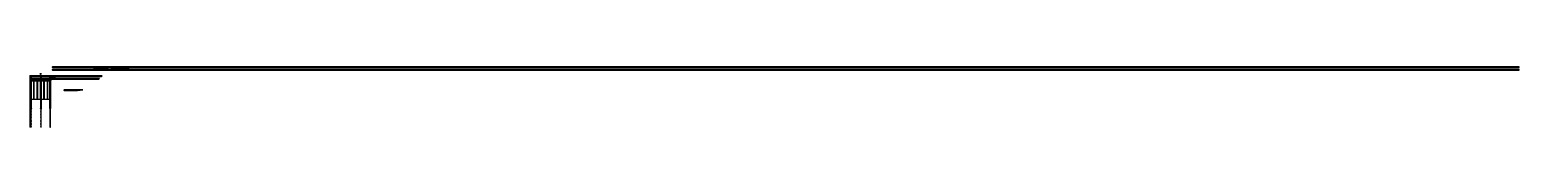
# Model space of a CAD drawing. Header units: millimetres. Extents: x 813027 to 1148939, y -931049 to -10.
# Drawn here: x 1011946 to 1148939, y -860404 to -854865 of the extents above; entities that cross this region are included whole.
import ezdxf

# ---------------------------------------------------------------- set-up
doc = ezdxf.new("R2010")
doc.units = ezdxf.units.MM
for name, pattern in [('ACAD_ISO02W100', [15, 12, -3]), ('Hidden', [7.1438, 4.7625, -2.3813]), ('TA_HL_000.90000', [5.85, 3.195, -2.655])]:
    doc.linetypes.add(name, pattern=pattern)
for name, color, linetype in [('# L I N E', 7, 'Continuous'), ('000 - H A T C H', 8, 'Continuous'), ('000 - WIPEOUT', 250, 'Continuous'), ('001 - ASCESSORIES', 1, 'Continuous'), ('250', 250, 'Continuous'), ('A04_TUBE SERIES', 2, 'Continuous'), ('A11_ALU.SOLID SHEET', 7, 'Continuous'), ('ceiling', 6, 'Continuous')]:
    doc.layers.add(name, color=color, linetype=linetype)
doc.layers.add('008 - LIGHTING', color=7, linetype='Continuous', lineweight=9)
doc.layers.get('008 - LIGHTING').off()
pattern_1 = [(135, (45431.8018, -77824.1695), (-1.325825215, -1.325825215), []), (135, (45431.8018, -77823.2856), (-1.325825215, -1.325825215), [])]
pattern_2 = [(110, (-0.5, 0), (-0.939693, -0.34202), []), (110, (-0.2012, 0.6409), (-0.939693, -0.34202), [1.25, -0.25, 0, -0.25])]

# ---------------------------------------------------------------- blocks, each defined once
blk = doc.blocks.new('*U461')
blk.add_wipeout([(-25, 0), (25, 0), (25, 6300), (-25, 6350)]).dxf.layer = '000 - WIPEOUT'
blk.add_point((0, 0))
at = {"layer": 'A04_TUBE SERIES', "color": 0}
blk.add_lwpolyline([(-25, 0), (25, 0), (25, 6300), (-25, 6350)], close=True, dxfattribs=at)
blk.add_attdef('EXTR.OVL-LENGTH_', (-25, -59), '', height=5)
blk = doc.blocks.new('*U460')
blk.add_wipeout([(-25, 25), (25, -25), (25, 4675), (-25, 4625)]).dxf.layer = '000 - WIPEOUT'
blk.add_point((0, 0))
at = {"layer": 'A04_TUBE SERIES', "color": 0}
blk.add_lwpolyline([(-25, 25), (25, -25), (25, 4675), (-25, 4625)], close=True, dxfattribs=at)
blk.add_attdef('EXTR.OVL-LENGTH_', (-25, -59), '', height=5)
blk = doc.blocks.new('*U462')
blk.add_wipeout([(-25, -25), (25, 25), (25, 6575), (-25, 6625)]).dxf.layer = '000 - WIPEOUT'
blk.add_point((0, 0))
at = {"layer": 'A04_TUBE SERIES', "color": 0}
blk.add_lwpolyline([(-25, -25), (25, 25), (25, 6575), (-25, 6625)], close=True, dxfattribs=at)
blk.add_attdef('EXTR.OVL-LENGTH_', (-25, -59), '', height=5)
blk = doc.blocks.new('*U400')
at = {"color": 3}
blk.add_wipeout([(-875, -625), (875, -625), (875, -925), (-875, -925)], dxfattribs=at).dxf.layer = '000 - WIPEOUT'
at = {"color": 6}
blk.add_point((-37, 0), dxfattribs=at)
at = {"layer": 'A11_ALU.SOLID SHEET', "color": 0, "linetype": 'ByBlock'}
blk.add_lwpolyline([(-875, -925), (875, -925), (875, -625), (-875, -625)], close=True, dxfattribs=at)
at = {"color": 3}
blk.add_wipeout([(-875, -315), (875, -315), (875, -615), (-875, -615)], dxfattribs=at).dxf.layer = '000 - WIPEOUT'
at = {"layer": 'A11_ALU.SOLID SHEET', "color": 0, "linetype": 'ByBlock'}
blk.add_lwpolyline([(-875, -615), (875, -615), (875, -315), (-875, -315)], close=True, dxfattribs=at)
at = {"color": 3}
blk.add_wipeout([(-875, -5), (875, -5), (875, -305), (-875, -305)], dxfattribs=at).dxf.layer = '000 - WIPEOUT'
at = {"layer": 'A11_ALU.SOLID SHEET', "color": 0, "linetype": 'ByBlock'}
blk.add_lwpolyline([(-875, -305), (875, -305), (875, -5), (-875, -5)], close=True, dxfattribs=at)
at = {"color": 3}
blk.add_wipeout([(-875, 305), (875, 305), (875, 5), (-875, 5)], dxfattribs=at).dxf.layer = '000 - WIPEOUT'
at = {"layer": 'A11_ALU.SOLID SHEET', "color": 0, "linetype": 'ByBlock'}
blk.add_lwpolyline([(-875, 5), (875, 5), (875, 305), (-875, 305)], close=True, dxfattribs=at)
at = {"color": 3}
blk.add_wipeout([(-875, 615), (875, 615), (875, 315), (-875, 315)], dxfattribs=at).dxf.layer = '000 - WIPEOUT'
at = {"layer": 'A11_ALU.SOLID SHEET', "color": 0, "linetype": 'ByBlock'}
blk.add_lwpolyline([(-875, 315), (875, 315), (875, 615), (-875, 615)], close=True, dxfattribs=at)
at = {"color": 3}
blk.add_wipeout([(-875, 925), (875, 925), (875, 625), (-875, 625)], dxfattribs=at).dxf.layer = '000 - WIPEOUT'
at = {"layer": 'A11_ALU.SOLID SHEET', "color": 0, "linetype": 'ByBlock'}
blk.add_lwpolyline([(-875, 625), (875, 625), (875, 925), (-875, 925)], close=True, dxfattribs=at)
blk = doc.blocks.new('000 - ASSCESSORIES_FAMELINE_GALV.BRACKET_FITTING_Z-PROFILE_HR-09B_TOP_VIEW')
blk.add_wipeout([(-925, -20), (925, -20), (925, -39), (-925, -39)]).dxf.layer = '# L I N E'
at = {"layer": '# L I N E'}
blk.add_lwpolyline([(925, -39), (-925, -39), (-925, -20), (925, -20)], close=True, dxfattribs=at)
blk.add_wipeout([(-925, -20), (925, -20), (925, 0), (-925, 0)]).dxf.layer = '# L I N E'
blk.add_lwpolyline([(-925, -20), (925, -20), (925, 0), (-925, 0)], close=True, dxfattribs=at)
at = {"layer": '# L I N E', "color": 0}
for points in [[(-925, -39), (-910, -39), (-910, -38), (-925, -38)], [(925, -39), (910, -39), (910, -38), (925, -38)]]:
    blk.add_lwpolyline(points, close=True, dxfattribs=at)
at = {"linetype": 'Continuous'}
for p, q in [((-925, 0), (925, 0)), ((-640, -39), (-640, -38))]:
    blk.add_line(p, q, dxfattribs=at)
at = {"color": 0}
blk.add_line((-910, -39), (-910, -38), dxfattribs=at)
for points in [[(-640, -38), (-600, -38), (-600, -39), (-640, -39)], [(-330, -38), (-289, -38), (-289, -39), (-330, -39)], [(-20, -38), (21, -38), (21, -39), (-20, -39)], [(290, -38), (330, -38), (330, -39), (290, -39)], [(600, -38), (640, -38), (640, -39), (600, -39)]]:
    blk.add_lwpolyline(points, close=True, dxfattribs=at)
at = {"layer": '001 - ASCESSORIES'}
for centre, start, end in [((-925, -10), 270, 90), ((-925, -10), 270, 90), ((925, -10), 90, 270), ((925, -10), 90, 270)]:
    blk.add_arc(centre, 2.6, start, end, dxfattribs=at)
at = {"layer": '250', "color": 0, "linetype": 'Hidden'}
blk.add_line((-925, -19), (925, -19), dxfattribs=at)
at = {"layer": '250', "color": 1, "linetype": 'Continuous'}
for points in [[(-910, -38), (-640, -38), (-640, -39), (-910, -39)], [(-600, -38), (-20, -38), (-20, -39), (-600, -39)], [(21, -38), (290, -38), (290, -39), (21, -39)], [(330, -38), (600, -38), (600, -39), (330, -39)], [(640, -38), (910, -38), (910, -39), (640, -39)]]:
    blk.add_lwpolyline(points, close=True, dxfattribs=at)
at = {"layer": '250', "linetype": 'Continuous'}
blk.add_lwpolyline([(925, -39), (925, -38)], dxfattribs=at)
at = {"layer": 'ceiling', "color": 1}
for centre in [(-875, -10), (-825, -10), (-775, -10), (-725, -10), (-675, -10), (-625, -10), (-575, -10), (-525, -10), (-475, -10), (-425, -10), (-375, -10), (-325, -10), (-275, -10), (-225, -10), (-175, -10), (-125, -10), (-75, -10), (-25, -10), (25, -10), (75, -10), (125, -10), (175, -10), (225, -10), (275, -10), (325, -10), (375, -10), (425, -10), (475, -10), (525, -10), (575, -10), (625, -10), (675, -10), (725, -10), (775, -10), (825, -10), (875, -10)]:
    blk.add_circle(centre, 2.6, dxfattribs=at)
blk = doc.blocks.new('000 - ASSCESSORIES_FAMELINE_GALV.BRACKET_FITTING_U-PROFILE_CC-01_TOP_VIEW')
at = {"color": 6}
blk.add_wipeout([(1500, -17), (-1500, -17), (-1500, 17), (1500, 17)], dxfattribs=at).dxf.layer = '000 - WIPEOUT'
at = {"layer": '001 - ASCESSORIES', "color": 0, "linetype": 'ByBlock'}
for p, q in [((1500, 16), (-1500, 16)), ((1500, -16), (-1500, -16))]:
    blk.add_line(p, q, dxfattribs=at)
at = {"layer": '001 - ASCESSORIES', "color": 1}
blk.add_lwpolyline([(1500, 17), (1500, -17), (-1500, -17), (-1500, 17)], close=True, dxfattribs=at)
at = {"layer": '001 - ASCESSORIES', "color": 0, "linetype": 'ByBlock'}
for points in [[(-1500, 17), (-1500, 9), (1500, 9), (1500, 17)], [(-1500, -9), (-1500, -17), (1500, -17), (1500, -9)]]:
    blk.add_lwpolyline(points, close=True, dxfattribs=at)
at = {"layer": '001 - ASCESSORIES', "color": 1, "linetype": 'Continuous'}
for centre in [(-1500, 0), (-1475, 0), (-1450, 0), (-1425, 0), (-1400, 0), (-1375, 0), (-1350, 0), (-1325, 0), (-1300, 0), (-1275, 0), (-1250, 0), (-1225, 0), (-1200, 0), (-1175, 0), (-1150, 0), (-1125, 0), (-1100, 0), (-1075, 0), (-1050, 0), (-1025, 0), (-1000, 0), (-975, 0), (-950, 0), (-925, 0), (-900, 0), (-875, 0), (-850, 0), (-825, 0), (-800, 0), (-775, 0), (-750, 0), (-725, 0), (-700, 0), (-675, 0), (-650, 0), (-625, 0), (-600, 0), (-575, 0), (-550, 0), (-525, 0), (-500, 0), (-475, 0), (-450, 0), (-425, 0), (-400, 0), (-375, 0), (-350, 0), (-325, 0), (-300, 0), (-275, 0), (-250, 0), (-225, 0), (-200, 0), (-175, 0), (-150, 0), (-125, 0), (-100, 0), (-75, 0), (-50, 0), (-25, 0), (0, 0), (25, 0), (50, 0), (75, 0), (100, 0), (125, 0), (150, 0), (175, 0), (200, 0), (225, 0), (250, 0), (275, 0), (300, 0), (325, 0), (350, 0), (375, 0), (400, 0), (425, 0), (450, 0), (475, 0), (500, 0), (525, 0), (550, 0), (575, 0), (600, 0), (625, 0), (650, 0), (675, 0), (700, 0), (725, 0), (750, 0), (775, 0), (800, 0), (825, 0), (850, 0), (875, 0), (900, 0), (925, 0), (950, 0), (975, 0), (1000, 0), (1025, 0), (1050, 0), (1075, 0), (1100, 0), (1125, 0), (1150, 0), (1175, 0), (1200, 0), (1225, 0), (1250, 0), (1275, 0), (1300, 0), (1325, 0), (1350, 0), (1375, 0), (1400, 0), (1425, 0), (1450, 0), (1475, 0), (1500, 0)]:
    blk.add_circle(centre, 2.6, dxfattribs=at)
blk = doc.blocks.new('000 - ASSCESSORIES_FAMELINE_GALV._SPICE-FOR_CC-01_TOP_VIEW')
blk.add_wipeout([(-40, 15.5), (40, 15.5), (40, -15.5), (-40, -15.5)]).dxf.layer = '000 - WIPEOUT'
at = {"layer": '000 - H A T C H'}
h = blk.add_hatch(dxfattribs=at)
h.set_pattern_fill('ANSI32', color=8, scale=5, angle=90)
h.set_pattern_definition(pattern_1)
h.paths.add_polyline_path([(-27.5, 14), (-27.5, 15.5), (-40, 15.5), (-40, 14)])
h.paths.add_polyline_path([(-2.5, 14), (-2.5, 15.5), (-22.5, 15.5), (-22.5, 14)])
h.paths.add_polyline_path([(27.5, 15.5), (27.5, 14), (40, 14), (40, 15.5)])
h.paths.add_polyline_path([(22.5, 14), (22.5, 15.5), (2.5, 15.5), (2.5, 14)])
h = blk.add_hatch(dxfattribs=at)
h.set_pattern_fill('ANSI32', color=8, scale=5, angle=90)
h.set_pattern_definition(pattern_1)
h.paths.add_polyline_path([(-27.5, -15.5), (-27.5, -14), (-40, -14), (-40, -15.5)])
h.paths.add_polyline_path([(-2.5, -15.5), (-2.5, -14), (-22.5, -14), (-22.5, -15.5)])
h.paths.add_polyline_path([(27.5, -14), (27.5, -15.5), (40, -15.5), (40, -14)])
h.paths.add_polyline_path([(22.5, -15.5), (22.5, -14), (2.5, -14), (2.5, -15.5)])
at = {"layer": '001 - ASCESSORIES', "color": 0, "linetype": 'ByBlock'}
for points in [[(-40, 15.5), (40, 15.5), (40, -15.5), (-40, -15.5)], [(-27.5, 14), (-27.5, 15.5), (-40, 15.5), (-40, 14)], [(-27.5, 15.5), (-22.5, 15.5), (-22.5, 14), (-27.5, 14)], [(-2.5, 14), (-2.5, 15.5), (-22.5, 15.5), (-22.5, 14)], [(-2.5, 15.5), (2.5, 15.5), (2.5, 14), (-2.5, 14)], [(22.5, 14), (22.5, 15.5), (2.5, 15.5), (2.5, 14)], [(22.5, 15.5), (27.5, 15.5), (27.5, 14), (22.5, 14)], [(27.5, 15.5), (27.5, 14), (40, 14), (40, 15.5)], [(-27.5, -15.5), (-27.5, -14), (-40, -14), (-40, -15.5)], [(-27.5, -14), (-22.5, -14), (-22.5, -15.5), (-27.5, -15.5)], [(-2.5, -15.5), (-2.5, -14), (-22.5, -14), (-22.5, -15.5)], [(-2.5, -14), (2.5, -14), (2.5, -15.5), (-2.5, -15.5)], [(2.5, -14), (22.5, -14), (22.5, -15.5), (2.5, -15.5)], [(22.5, -14), (27.5, -14), (27.5, -15.5), (22.5, -15.5)], [(27.5, -14), (40, -14), (40, -15.5), (27.5, -15.5)]]:
    blk.add_lwpolyline(points, close=True, dxfattribs=at)
blk = doc.blocks.new('*U471')
at = {"layer": '001 - ASCESSORIES', "color": 0, "linetype": 'ByBlock', "rotation": 90}
blk.add_blockref('000 - ASSCESSORIES_FAMELINE_GALV._SPICE-FOR_CC-01_TOP_VIEW', (0, 0), dxfattribs=at)
blk = doc.blocks.new('*U357')
at = {"color": 1}
for p, q in [((-3, 4), (3, 4)), ((-3, 0), (3, 0))]:
    blk.add_line(p, q, dxfattribs=at)
at = {"color": 0}
for points in [[(-2, 4, 0.2498929), (-5, 4), (-5, 0, 0.2498929), (-2, 0)], [(2, 4, 0.0624224), (0, 4, 0.0624224), (-2, 4), (-2, 0, 0.061692), (0, 0, 0.061692), (2, 0)], [(5, 4, 0.2498929), (2, 4), (2, 0, 0.2498929), (5, 0)]]:
    blk.add_lwpolyline(points, format="xyb", close=True, dxfattribs=at)
blk = doc.blocks.new('*U511')
at = {"layer": '000 - H A T C H'}
h = blk.add_hatch(color=250, dxfattribs=at)
h.dxf.hatch_style = 1
edge = h.paths.add_edge_path()
edge.add_line((0, 5), (4, 5))
edge.add_arc((2, 3), 2.45, 0, 28.06093, ccw=False)
edge.add_line((5, 3), (5, 0))
edge.add_arc((-5, 0), 9.36, -0.02392, 0.02392, ccw=False)
edge.add_line((4, 0), (4, 0))
edge.add_arc((-5, 0), 9.36, -0.02392, 0.02392, ccw=False)
edge.add_line((4, 0), (4, -3))
edge.add_arc((2, -3), 2.45, -28.06093, 0, ccw=False)
edge.add_line((4, -5), (0, -5))
edge.add_arc((2, -3), 2.45, 180, 208.06093, ccw=False)
edge.add_line((0, -3), (0, 3))
edge.add_arc((2, 3), 2.45, 151.93907, 180, ccw=False)
at = {"layer": '001 - ASCESSORIES', "color": 0, "rotation": 270}
blk.add_blockref('*U357', (0, 0), dxfattribs=at)
blk = doc.blocks.new('*U465')
blk.add_wipeout([(-6, 0.65), (6, 0.65), (6, -0.65), (-6, -0.65)]).dxf.layer = '000 - WIPEOUT'
at = {"layer": '001 - ASCESSORIES'}
blk.add_lwpolyline([(-6, 0.65), (6, 0.65), (6, -0.65), (-6, -0.65)], close=True, dxfattribs=at)
blk.add_wipeout([(0.1, -0.65), (6, -0.65), (6, 0.65), (0.1, 0.65)]).dxf.layer = '000 - WIPEOUT'
blk.add_wipeout([(-0.1, -0.65), (-6, -0.65), (-6, 0.65), (-0.1, 0.65)]).dxf.layer = '000 - WIPEOUT'
for points in [[(-0.1, -0.65), (-6, -0.65), (-6, 0.65), (-0.1, 0.65)], [(0.1, -0.65), (6, -0.65), (6, 0.65), (0.1, 0.65)]]:
    blk.add_lwpolyline(points, close=True, dxfattribs=at)
blk = doc.blocks.new('000 - ASSCESSORIES_WASHER_M5_FRONT-SIDE-BACK_VIEW')
at = {"color": 6}
blk.add_blockref('*U465', (0, 0), dxfattribs=at)
blk = doc.blocks.new('*U512')
at = {"color": 6}
blk.add_blockref('000 - ASSCESSORIES_WASHER_M5_FRONT-SIDE-BACK_VIEW', (0, 0), dxfattribs=at)
blk = doc.blocks.new('*U468')
blk.add_wipeout([(-4.5, 0.65), (4.5, 0.65), (4.5, -0.65), (-4.5, -0.65)]).dxf.layer = '000 - WIPEOUT'
at = {"layer": '001 - ASCESSORIES'}
blk.add_lwpolyline([(-4.5, 0.65), (4.5, 0.65), (4.5, -0.65), (-4.5, -0.65)], close=True, dxfattribs=at)
blk.add_wipeout([(0.1, -0.95), (4.5, -0.65), (4.5, 0.65), (0.1, 0.35)]).dxf.layer = '000 - WIPEOUT'
blk.add_wipeout([(-0.1, -0.35), (-4.5, -0.65), (-4.5, 0.65), (-0.1, 0.95)]).dxf.layer = '000 - WIPEOUT'
for points in [[(-0.1, -0.35), (-4.5, -0.65), (-4.5, 0.65), (-0.1, 0.95)], [(0.1, -0.95), (4.5, -0.65), (4.5, 0.65), (0.1, 0.35)]]:
    blk.add_lwpolyline(points, close=True, dxfattribs=at)
blk = doc.blocks.new('000 - ASSCESSORIES_SPRING_WASHER_M5_FRONT-SIDE-BACK_VIEW')
at = {"color": 6}
blk.add_blockref('*U468', (0, 0), dxfattribs=at)
blk = doc.blocks.new('*U513')
at = {"color": 6}
blk.add_blockref('000 - ASSCESSORIES_SPRING_WASHER_M5_FRONT-SIDE-BACK_VIEW', (0, 0), dxfattribs=at)
blk = doc.blocks.new('*U359')
at = {"color": 1}
for p, q in [((-3, 3), (3, 3)), ((-3, 0), (3, 0))]:
    blk.add_line(p, q, dxfattribs=at)
at = {"color": 0}
for points in [[(-2, 3, 0.2498554), (-5, 3), (-5, 0, 0.2498554), (-2, 0)], [(2, 3, 0.0624316), (0, 3, 0.0624316), (-2, 3), (-2, 0, 0.0617011), (0, 0, 0.0617011), (2, 0)], [(5, 3, 0.2498554), (2, 3), (2, 0, 0.2498554), (5, 0)]]:
    blk.add_lwpolyline(points, format="xyb", close=True, dxfattribs=at)
blk = doc.blocks.new('*U370')
at = {"layer": '000 - H A T C H'}
h = blk.add_hatch(dxfattribs=at)
h.set_pattern_fill('ANSI35', color=8, scale=4, angle=65)
h.set_pattern_definition(pattern_2)
h.paths.add_polyline_path([(0, -2.5), (44.5, -2.5), (44.5, 2.5), (0, 2.5)])
at = {"color": 8}
blk.add_line((44.5, -2.5), (44.5, 2.5), dxfattribs=at)
at = {"color": 1}
blk.add_lwpolyline([(44.5, 2.5), (0, 2.5), (0, -2.5), (44.5, -2.5), (45, -2), (45, 2)], close=True, dxfattribs=at)
blk = doc.blocks.new('*U443')
at = {"layer": '000 - H A T C H'}
h = blk.add_hatch(color=250, dxfattribs=at)
h.dxf.hatch_style = 1
edge = h.paths.add_edge_path()
edge.add_line((0, -5), (-3, -5))
edge.add_arc((-1, -3), 2.45, 180, 208.05689, ccw=False)
edge.add_line((-4, -3), (-4, 0))
edge.add_arc((6, 0), 9.36, 179.97608, 180.02392, ccw=False)
edge.add_line((-4, 0), (-4, 0))
edge.add_arc((6, 0), 9.36, 179.97608, 180.02392, ccw=False)
edge.add_line((-3, 0), (-3, 3))
edge.add_arc((-1, 3), 2.45, 151.94311, 180, ccw=False)
edge.add_line((-3, 5), (0, 5))
edge.add_arc((-2, 3), 2.45, 360, 388.05689, ccw=False)
edge.add_line((0, 3), (0, -3))
edge.add_arc((-2, -3), 2.45, 331.94311, 360, ccw=False)
blk.add_blockref('*U370', (0, 0))
at = {"layer": '001 - ASCESSORIES', "rotation": 90}
blk.add_blockref('*U359', (0, 0), dxfattribs=at)
blk = doc.blocks.new('HEX_BOLT-M5_set')
at = {"layer": '001 - ASCESSORIES', "rotation": 270}
blk.add_blockref('*U511', (0, -37.2), dxfattribs=at)
at = {"layer": '001 - ASCESSORIES'}
blk.add_blockref('*U512', (0, -36.55), dxfattribs=at)
blk.add_blockref('*U513', (0, -34.95), dxfattribs=at)
at = {"layer": '001 - ASCESSORIES', "rotation": 270}
blk.add_blockref('*U443', (0, 0), dxfattribs=at)
blk = doc.blocks.new('*U457')
at = {"layer": '001 - ASCESSORIES'}
blk.add_lwpolyline([(3200, 17), (1500, 17), (1500, -17), (3200, -17)], close=True, dxfattribs=at)
at = {"layer": '001 - ASCESSORIES', "color": 0}
blk.add_lwpolyline([(3200, 16.2), (1500, 16.2), (1500, -16.2), (3200, -16.2)], close=True, dxfattribs=at)
at = {"layer": '001 - ASCESSORIES'}
for centre in [(1525, 0), (2250, 0), (2275, 0), (2300, 0), (2325, 0), (2350, 0), (2375, 0), (2400, 0), (2425, 0), (2450, 0), (2475, 0), (2500, 0), (2525, 0), (2550, 0), (2575, 0), (2600, 0), (2625, 0), (2650, 0), (2675, 0), (2700, 0), (2725, 0), (2750, 0), (2775, 0), (2800, 0), (2825, 0), (2850, 0), (2875, 0), (2900, 0), (2925, 0), (2950, 0), (2975, 0), (3000, 0), (3025, 0), (3050, 0), (3075, 0), (3100, 0), (3125, 0), (3150, 0), (3175, 0), (3200, 0)]:
    blk.add_circle(centre, 2.6, dxfattribs=at)
at = {"layer": '001 - ASCESSORIES', "color": 0, "linetype": 'ByBlock'}
blk.add_blockref('000 - ASSCESSORIES_FAMELINE_GALV.BRACKET_FITTING_U-PROFILE_CC-01_TOP_VIEW', (0, 0), dxfattribs=at)
at = {"layer": '001 - ASCESSORIES', "linetype": 'TA_HL_000.90000', "rotation": 90}
blk.add_blockref('*U471', (1500, 0), dxfattribs=at)
at = {"layer": '001 - ASCESSORIES'}
blk.add_circle((2225, 0), 2.6, dxfattribs=at)
blk.add_blockref('HEX_BOLT-M5_set', (1475, 17))
blk.add_blockref('HEX_BOLT-M5_set', (1525, 17))
for centre in [(1550, 0), (1575, 0), (1600, 0), (1625, 0), (1650, 0), (1675, 0), (1700, 0), (1725, 0), (1750, 0), (1775, 0), (1800, 0), (1825, 0), (1850, 0), (1875, 0), (1900, 0), (1925, 0), (1950, 0), (1975, 0), (2000, 0), (2025, 0), (2050, 0), (2075, 0), (2100, 0), (2125, 0), (2150, 0), (2175, 0), (2200, 0)]:
    blk.add_circle(centre, 2.6, dxfattribs=at)
blk = doc.blocks.new('*U458')
at = {"layer": '001 - ASCESSORIES'}
blk.add_lwpolyline([(3200, 17), (1500, 17), (1500, -17), (3200, -17)], close=True, dxfattribs=at)
at = {"layer": '001 - ASCESSORIES', "color": 0}
blk.add_lwpolyline([(3200, 16.2), (1500, 16.2), (1500, -16.2), (3200, -16.2)], close=True, dxfattribs=at)
at = {"layer": '001 - ASCESSORIES'}
for centre in [(1525, 0), (2250, 0), (2275, 0), (2300, 0), (2325, 0), (2350, 0), (2375, 0), (2400, 0), (2425, 0), (2450, 0), (2475, 0), (2500, 0), (2525, 0), (2550, 0), (2575, 0), (2600, 0), (2625, 0), (2650, 0), (2675, 0), (2700, 0), (2725, 0), (2750, 0), (2775, 0), (2800, 0), (2825, 0), (2850, 0), (2875, 0), (2900, 0), (2925, 0), (2950, 0), (2975, 0), (3000, 0), (3025, 0), (3050, 0), (3075, 0), (3100, 0), (3125, 0), (3150, 0), (3175, 0), (3200, 0)]:
    blk.add_circle(centre, 2.6, dxfattribs=at)
at = {"layer": '001 - ASCESSORIES', "color": 0, "linetype": 'ByBlock'}
blk.add_blockref('000 - ASSCESSORIES_FAMELINE_GALV.BRACKET_FITTING_U-PROFILE_CC-01_TOP_VIEW', (0, 0), dxfattribs=at)
at = {"layer": '001 - ASCESSORIES', "linetype": 'TA_HL_000.90000', "rotation": 90}
blk.add_blockref('*U471', (1500, 0), dxfattribs=at)
at = {"layer": '001 - ASCESSORIES'}
blk.add_circle((2225, 0), 2.6, dxfattribs=at)
blk.add_blockref('HEX_BOLT-M5_set', (1475, 17))
blk.add_blockref('HEX_BOLT-M5_set', (1525, 17))
for centre in [(1550, 0), (1575, 0), (1600, 0), (1625, 0), (1650, 0), (1675, 0), (1700, 0), (1725, 0), (1750, 0), (1775, 0), (1800, 0), (1825, 0), (1850, 0), (1875, 0), (1900, 0), (1925, 0), (1950, 0), (1975, 0), (2000, 0), (2025, 0), (2050, 0), (2075, 0), (2100, 0), (2125, 0), (2150, 0), (2175, 0), (2200, 0)]:
    blk.add_circle(centre, 2.6, dxfattribs=at)
blk = doc.blocks.new('*U459')
at = {"color": 6}
blk.add_wipeout([(250, -17), (-250, -17), (-250, 17), (250, 17)], dxfattribs=at).dxf.layer = '000 - WIPEOUT'
at = {"layer": '001 - ASCESSORIES', "color": 0, "linetype": 'ByBlock'}
for p, q in [((250, 15.8), (-250, 15.8)), ((250, -15.8), (-250, -15.8))]:
    blk.add_line(p, q, dxfattribs=at)
at = {"layer": '001 - ASCESSORIES', "color": 1}
blk.add_lwpolyline([(250, 17), (250, -17), (-250, -17), (-250, 17)], close=True, dxfattribs=at)
at = {"layer": '001 - ASCESSORIES', "color": 0, "linetype": 'ByBlock'}
for points in [[(-250, 17), (-250, 9), (250, 9), (250, 17)], [(-250, -9), (-250, -17), (250, -17), (250, -9)]]:
    blk.add_lwpolyline(points, close=True, dxfattribs=at)
at = {"layer": '001 - ASCESSORIES', "color": 1, "linetype": 'Continuous'}
for centre in [(-250, 0), (-225, 0), (-200, 0), (-175, 0), (-150, 0), (-125, 0), (-100, 0), (-75, 0), (-50, 0), (-25, 0), (0, 0), (25, 0), (50, 0), (75, 0), (100, 0), (125, 0), (150, 0), (175, 0), (200, 0), (225, 0), (250, 0)]:
    blk.add_circle(centre, 2.6, dxfattribs=at)
blk = doc.blocks.new('000 - ASSCESSORIES_FAMELINE_GALV.BRACKET_FITTING_L-PROFILE_BK-08_TOP_VIEW')
at = {"linetype": 'Continuous'}
blk.add_wipeout([(-17.5, 19), (-17.5, -16), (17.5, -16), (17.5, 19)], dxfattribs=at).dxf.layer = '000 - WIPEOUT'
at = {"layer": '001 - ASCESSORIES', "linetype": 'ByBlock'}
blk.add_lwpolyline([(-17.5, 19), (17.5, 19), (17.5, 16), (-17.5, 16)], close=True, dxfattribs=at)
at = {"layer": '001 - ASCESSORIES', "color": 0, "linetype": 'Continuous'}
blk.add_lwpolyline([(-17.5, 19), (-17.5, -16), (17.5, -16), (17.5, 19)], close=True, dxfattribs=at)
at = {"layer": '001 - ASCESSORIES'}
blk.add_circle((0, 0), 3.5, dxfattribs=at)
blk = doc.blocks.new('*U429')
at = {"layer": '001 - ASCESSORIES', "color": 0}
blk.add_blockref('000 - ASSCESSORIES_FAMELINE_GALV.BRACKET_FITTING_L-PROFILE_BK-08_TOP_VIEW', (0, 0), dxfattribs=at)
blk = doc.blocks.new('000 - DYNAMIC_VIEW_ASSCESSORIES_GALV.STUD_FULL_THREAD_1-4_TOP_VIEW')
at = {"layer": '000 - H A T C H'}
h = blk.add_hatch(color=250, dxfattribs=at)
h.dxf.hatch_style = 1
edge = h.paths.add_edge_path()
edge.add_arc((0, 0), 3.18, 0, 360)
at = {"layer": '001 - ASCESSORIES', "color": 0}
blk.add_circle((0, 0), 3.18, dxfattribs=at)
blk = doc.blocks.new('*U426')
at = {"layer": '001 - ASCESSORIES', "color": 0}
blk.add_blockref('000 - DYNAMIC_VIEW_ASSCESSORIES_GALV.STUD_FULL_THREAD_1-4_TOP_VIEW', (0, 0), dxfattribs=at)
blk = doc.blocks.new('000 - ASSCESSORIES_FAMELINE_GALV.BRACKET_FITTING_U-PROFILE_BK-07_TOP_VIEW')
at = {"linetype": 'Continuous'}
blk.add_wipeout([(20, -23), (20, 23), (-20, 23), (-20, -23)], dxfattribs=at).dxf.layer = '000 - WIPEOUT'
at = {"layer": '001 - ASCESSORIES', "linetype": 'ACAD_ISO02W100'}
for p, q in [((20, 21), (-20, 21)), ((20, -21), (-20, -21))]:
    blk.add_line(p, q, dxfattribs=at)
at = {"layer": '001 - ASCESSORIES', "color": 0, "linetype": 'Continuous'}
blk.add_lwpolyline([(20, -23), (20, 23), (-20, 23), (-20, -23)], close=True, dxfattribs=at)
at = {"layer": '001 - ASCESSORIES', "linetype": 'Continuous'}
blk.add_circle((0, 0), 3.5, dxfattribs=at)
blk = doc.blocks.new('*U475')
at = {"layer": '001 - ASCESSORIES', "color": 0, "linetype": 'ByBlock'}
blk.add_blockref('000 - ASSCESSORIES_FAMELINE_GALV.BRACKET_FITTING_U-PROFILE_BK-07_TOP_VIEW', (0, 0), dxfattribs=at)
blk = doc.blocks.new('*U358')
at = {"layer": '001 - ASCESSORIES', "color": 0}
blk.add_lwpolyline([(5, 0), (2, 4), (-2, 4), (-5, 0), (-2, -4), (2, -4)], close=True, dxfattribs=at)
at = {"layer": '001 - ASCESSORIES', "color": 8}
blk.add_circle((0, 0), 3.85, dxfattribs=at)
at = {"layer": '001 - ASCESSORIES', "color": 0}
blk.add_circle((0, 0), 2.6, dxfattribs=at)
blk = doc.blocks.new('*U510')
at = {"layer": '000 - H A T C H'}
h = blk.add_hatch(color=250, dxfattribs=at)
h.dxf.hatch_style = 1
h.paths.add_polyline_path([(4, -2), (4, 2), (0, 5), (-4, 2), (-4, -2), (0, -5)])
h.paths.add_polyline_path([(0, -3, -1), (0, 3, -1)], flags=16)
at = {"layer": '001 - ASCESSORIES', "color": 0, "rotation": 270}
blk.add_blockref('*U358', (0, 0), dxfattribs=at)
blk = doc.blocks.new('*U467')
at = {"layer": '001 - ASCESSORIES'}
blk.add_lwpolyline([(0, -4), (0, -2, -19.9498744), (0, -2), (0, -4)], format="xyb", dxfattribs=at)
blk.add_arc((0, 0), 4.5, 273.18474, 266.81526, dxfattribs=at)
blk = doc.blocks.new('000 - ASSCESSORIES_SPRING_WASHER_M5_TOP_VIEW')
at = {"color": 6}
blk.add_blockref('*U467', (0, 0), dxfattribs=at)
blk = doc.blocks.new('*U508')
at = {"color": 6}
blk.add_blockref('000 - ASSCESSORIES_SPRING_WASHER_M5_TOP_VIEW', (0, 0), dxfattribs=at)
blk = doc.blocks.new('*U466')
at = {"layer": '001 - ASCESSORIES'}
blk.add_lwpolyline([(0, -6), (0, -2, -19.9498744), (0, -2), (0, -6)], format="xyb", dxfattribs=at)
blk.add_arc((0, 0), 6, 273.18474, 266.81526, dxfattribs=at)
blk = doc.blocks.new('000 - ASSCESSORIES_WASHER_M5_TOP_VIEW')
at = {"color": 6}
blk.add_blockref('*U466', (0, 0), dxfattribs=at)
blk = doc.blocks.new('*U509')
at = {"color": 6}
blk.add_blockref('000 - ASSCESSORIES_WASHER_M5_TOP_VIEW', (0, 0), dxfattribs=at)
blk = doc.blocks.new('*U373')
at = {"layer": '000 - H A T C H'}
h = blk.add_hatch(dxfattribs=at)
h.set_pattern_fill('ANSI35', color=8, scale=4, angle=65)
h.set_pattern_definition(pattern_2)
h.paths.add_polyline_path([(0, -2.5), (59.5, -2.5), (59.5, 2.5), (0, 2.5)])
at = {"color": 8}
blk.add_line((59.5, -2.5), (59.5, 2.5), dxfattribs=at)
at = {"color": 1}
blk.add_lwpolyline([(59.5, 2.5), (0, 2.5), (0, -2.5), (59.5, -2.5), (60, -2), (60, 2)], close=True, dxfattribs=at)
blk = doc.blocks.new('*U447')
at = {"layer": '000 - H A T C H'}
h = blk.add_hatch(color=250, dxfattribs=at)
h.dxf.hatch_style = 1
edge = h.paths.add_edge_path()
edge.add_line((0, -5), (-3, -5))
edge.add_arc((-1, -3), 2.45, 180, 208.05689, ccw=False)
edge.add_line((-4, -3), (-4, 0))
edge.add_arc((6, 0), 9.36, 179.97608, 180.02392, ccw=False)
edge.add_line((-4, 0), (-4, 0))
edge.add_arc((6, 0), 9.36, 179.97608, 180.02392, ccw=False)
edge.add_line((-3, 0), (-3, 3))
edge.add_arc((-1, 3), 2.45, 151.94311, 180, ccw=False)
edge.add_line((-3, 5), (0, 5))
edge.add_arc((-2, 3), 2.45, 360, 388.05689, ccw=False)
edge.add_line((0, 3), (0, -3))
edge.add_arc((-2, -3), 2.45, 331.94311, 360, ccw=False)
blk.add_blockref('*U373', (0, 0))
at = {"layer": '001 - ASCESSORIES', "rotation": 90}
blk.add_blockref('*U359', (0, 0), dxfattribs=at)
blk = doc.blocks.new('*U464')
at = {"layer": '001 - ASCESSORIES'}
blk.add_blockref('*U447', (-23, 0), dxfattribs=at)
at = {"layer": '001 - ASCESSORIES', "color": 6, "rotation": 180}
for name in ['*U509', '*U508']:
    blk.add_blockref(name, (0, 0), dxfattribs=at)
at = {"layer": '001 - ASCESSORIES', "color": 2, "rotation": 270}
blk.add_blockref('*U510', (0, 0), dxfattribs=at)
blk.add_blockref('*U510', (0, 0), dxfattribs=at)
at = {"layer": '001 - ASCESSORIES', "color": 0, "rotation": 90}
blk.add_blockref('*U475', (0, 0), dxfattribs=at)
at = {"layer": '001 - ASCESSORIES', "color": 0, "rotation": 270}
blk.add_blockref('*U429', (0, 0), dxfattribs=at)
at = {"layer": '001 - ASCESSORIES', "color": 6}
for name in ['*U509', '*U508']:
    blk.add_blockref(name, (0, 0), dxfattribs=at)
at = {"layer": '001 - ASCESSORIES', "color": 2, "rotation": 90}
blk.add_blockref('*U510', (0, 0), dxfattribs=at)
blk.add_blockref('*U510', (0, 0), dxfattribs=at)
at = {"layer": '001 - ASCESSORIES', "color": 1}
blk.add_blockref('*U426', (0, 0), dxfattribs=at)
at = {"layer": '001 - ASCESSORIES', "rotation": 90}
blk.add_blockref('*U512', (23.65, 0), dxfattribs=at)
at = {"layer": '001 - ASCESSORIES', "color": 1}
blk.add_blockref('*U511', (26.2, 0), dxfattribs=at)
at = {"layer": '001 - ASCESSORIES', "rotation": 90}
blk.add_blockref('*U513', (25.25, 0), dxfattribs=at)
blk = doc.blocks.new('000 - ASSCESSORIES_FAMELINE_AL.EXTR._L-PROFILE_50x68mm._non-code_TOP_VIEW')
blk.add_wipeout([(-50, -25), (0, -25), (0, 25), (-50, 25)]).dxf.layer = '000 - WIPEOUT'
at = {"layer": '000 - H A T C H'}
h = blk.add_hatch(dxfattribs=at)
h.set_pattern_fill('ANSI32', color=8, scale=0.5)
h.set_pattern_definition([(45, (-14193.569, 11847.092), (-3.367596, 3.367596), []), (45, (-14191.324, 11847.092), (-3.367596, 3.367596), [])])
h.paths.add_polyline_path([(-2, 20), (0, 20), (0, 25), (-2, 25)])
h.paths.add_polyline_path([(0, -20), (-2, -20), (-2, -25), (0, -25)])
at = {"layer": '001 - ASCESSORIES', "color": 0}
for p, q in [((0, 20), (-2, 20)), ((-2, -20), (0, -20))]:
    blk.add_line(p, q, dxfattribs=at)
at = {"layer": '001 - ASCESSORIES', "color": 1}
blk.add_line((-2, -20), (-2, 20), dxfattribs=at)
at = {"layer": '001 - ASCESSORIES'}
blk.add_lwpolyline([(-50, -25), (0, -25), (0, 25), (-50, 25)], close=True, dxfattribs=at)
at = {"layer": '001 - ASCESSORIES', "color": 0}
for points in [[(-2, 25), (0, 25), (0, 20), (-2, 20)], [(-2, -20), (0, -20), (0, -25), (-2, -25)]]:
    blk.add_lwpolyline(points, close=True, dxfattribs=at)
at = {"layer": '001 - ASCESSORIES', "color": 1}
blk.add_circle((-25, 0), 2.6, dxfattribs=at)
blk = doc.blocks.new('*U455')
at = {"layer": '001 - ASCESSORIES', "color": 0}
blk.add_blockref('000 - ASSCESSORIES_FAMELINE_AL.EXTR._L-PROFILE_50x68mm._non-code_TOP_VIEW', (0, 0), dxfattribs=at)
blk = doc.blocks.new('*U371')
at = {"layer": '000 - H A T C H'}
h = blk.add_hatch(dxfattribs=at)
h.set_pattern_fill('ANSI35', color=8, scale=4, angle=65)
h.set_pattern_definition(pattern_2)
h.paths.add_polyline_path([(0, -2.5), (49.5, -2.5), (49.5, 2.5), (0, 2.5)])
at = {"color": 8}
blk.add_line((49.5, -2.5), (49.5, 2.5), dxfattribs=at)
at = {"color": 1}
blk.add_lwpolyline([(49.5, 2.5), (0, 2.5), (0, -2.5), (49.5, -2.5), (50, -2), (50, 2)], close=True, dxfattribs=at)
blk = doc.blocks.new('*U454')
at = {"layer": '000 - H A T C H'}
h = blk.add_hatch(color=250, dxfattribs=at)
h.dxf.hatch_style = 1
edge = h.paths.add_edge_path()
edge.add_line((0, -5), (-3, -5))
edge.add_arc((-1, -3), 2.45, 180, 208.05689, ccw=False)
edge.add_line((-4, -3), (-4, 0))
edge.add_arc((6, 0), 9.36, 179.97608, 180.02392, ccw=False)
edge.add_line((-4, 0), (-4, 0))
edge.add_arc((6, 0), 9.36, 179.97608, 180.02392, ccw=False)
edge.add_line((-3, 0), (-3, 3))
edge.add_arc((-1, 3), 2.45, 151.94311, 180, ccw=False)
edge.add_line((-3, 5), (0, 5))
edge.add_arc((-2, 3), 2.45, 360, 388.05689, ccw=False)
edge.add_line((0, 3), (0, -3))
edge.add_arc((-2, -3), 2.45, 331.94311, 360, ccw=False)
blk.add_blockref('*U371', (0, 0))
at = {"layer": '001 - ASCESSORIES', "rotation": 90}
blk.add_blockref('*U359', (0, 0), dxfattribs=at)
blk = doc.blocks.new('*U430')
at = {"layer": '001 - ASCESSORIES'}
for name, p in [('*U454', (0, 0)), ('*U511', (39, 0))]:
    blk.add_blockref(name, p, dxfattribs=at)
at = {"layer": '001 - ASCESSORIES', "rotation": 90}
blk.add_blockref('*U512', (39, 0), dxfattribs=at)
blk.add_blockref('*U513', (37, 0), dxfattribs=at)
blk = doc.blocks.new('*U360')
blk.add_circle((0, 0), 3.66)
at = {"layer": '001 - ASCESSORIES', "color": 0}
blk.add_lwpolyline([(5, 0), (2, 4), (-2, 4), (-5, 0), (-2, -4), (2, -4)], close=True, dxfattribs=at)
at = {"layer": '001 - ASCESSORIES', "color": 8}
blk.add_circle((0, 0), 3.85, dxfattribs=at)
blk = doc.blocks.new('*U399')
at = {"layer": '001 - ASCESSORIES', "rotation": 90}
blk.add_blockref('*U360', (0, 0), dxfattribs=at)
blk = doc.blocks.new('*U431')
at = {"layer": '001 - ASCESSORIES'}
blk.add_blockref('*U399', (0, 0), dxfattribs=at)
blk = doc.blocks.new('*U432')
at = {"layer": '001 - ASCESSORIES'}
for name, p in [('*U454', (0, 0)), ('*U511', (39, 0))]:
    blk.add_blockref(name, p, dxfattribs=at)
at = {"layer": '001 - ASCESSORIES', "rotation": 90}
blk.add_blockref('*U512', (39, 0), dxfattribs=at)
blk.add_blockref('*U513', (37, 0), dxfattribs=at)
blk = doc.blocks.new('*U437')
at = {"color": 2}
blk.add_blockref('*U455', (0, 0), dxfattribs=at)
blk.add_blockref('*U455', (0, 0), dxfattribs=at)
blk.add_blockref('*U430', (-2, -12))
blk.add_blockref('*U432', (-2, 13))
blk.add_blockref('*U431', (-25, 0))
blk = doc.blocks.new('*U476')
at = {"color": 1}
blk.add_wipeout([(-25, 0), (25, 0), (25, -39), (-25, -39)], dxfattribs=at).dxf.layer = '000 - WIPEOUT'
at = {"layer": '001 - ASCESSORIES', "linetype": 'ByBlock'}
for p, q in [((25, -20), (25, 0)), ((-25, -20), (-25, 0)), ((25, -19), (-25, -19))]:
    blk.add_line(p, q, dxfattribs=at)
at = {"layer": '001 - ASCESSORIES'}
blk.add_line((25, -20), (-25, -20), dxfattribs=at)
at = {"layer": '001 - ASCESSORIES', "color": 0}
for p, q in [((-25, -39), (-25, -20)), ((25, -20), (25, -39))]:
    blk.add_line(p, q, dxfattribs=at)
for points in [[(25, 0), (-25, 0)], [(-25, -20), (25, -20)]]:
    blk.add_lwpolyline(points, dxfattribs=at)
at = {"layer": '001 - ASCESSORIES', "color": 2}
blk.add_lwpolyline([(-64, -38), (-64, -39), (64, -39), (64, -38)], close=True, dxfattribs=at)
blk.add_lwpolyline([(-64, -38), (-64, -39), (64, -39), (64, -38)], close=True, dxfattribs=at)
at = {"layer": '001 - ASCESSORIES'}
for points in [[(25, -20), (-25, -20)], [(-25, -39), (25, -39)]]:
    blk.add_lwpolyline(points, dxfattribs=at)
blk.add_circle((0, -10), 2.6, dxfattribs=at)
blk.add_circle((0, -10), 2.6, dxfattribs=at)
blk = doc.blocks.new('*U477')
blk.add_wipeout([(-25, 0), (25, 0), (25, 1208), (-25, 1716)]).dxf.layer = '000 - WIPEOUT'
blk.add_point((0, 0))
at = {"layer": 'A04_TUBE SERIES', "color": 0}
blk.add_lwpolyline([(-25, 0), (25, 0), (25, 1208), (-25, 1716)], close=True, dxfattribs=at)
blk.add_attdef('EXTR.OVL-LENGTH_', (-25, -59), '', height=5)
blk = doc.blocks.new('*U484')
at = {"layer": '001 - ASCESSORIES', "color": 0, "linetype": 'ByBlock'}
blk.add_lwpolyline([(800, 87), (-800, 87), (-800, -87), (800, -87)], close=True, dxfattribs=at)
at = {"layer": '001 - ASCESSORIES', "linetype": 'ByBlock'}
for points in [[(-782, 69), (782, 69), (782, -69), (-782, -69)], [(782, 36), (-782, 36), (-782, 16), (782, 16)], [(-782, -16), (782, -16), (782, -36), (-782, -36)]]:
    blk.add_lwpolyline(points, close=True, dxfattribs=at)
for points in [[(782, 26), (-782, 26)], [(-782, -26), (782, -26)]]:
    blk.add_lwpolyline(points, dxfattribs=at)
blk = doc.blocks.new('*U485')
at = {"color": 1}
blk.add_wipeout([(628, -60), (-629, -60), (-629, 60), (628, 60)], dxfattribs=at).dxf.layer = '000 - WIPEOUT'
at = {"layer": '001 - ASCESSORIES', "color": 0}
blk.add_lwpolyline([(628, -60), (-629, -60), (-629, 60), (628, 60)], close=True, dxfattribs=at)
at = {"layer": '001 - ASCESSORIES'}
for points in [[(623, -55), (-624, -55), (-624, 55), (623, 55)], [(-593, -55), (-598, -55), (-598, 55), (-593, 55)], [(-559, -55), (-554, -55), (-554, 55), (-559, 55)], [(-514, -55), (-519, -55), (-519, 55), (-514, 55)], [(-479, -55), (-474, -55), (-474, 55), (-479, 55)], [(-435, -55), (-440, -55), (-440, 55), (-435, 55)], [(-400, -55), (-395, -55), (-395, 55), (-400, 55)], [(-355, -55), (-360, -55), (-360, 55), (-355, 55)], [(-320, -55), (-315, -55), (-315, 55), (-320, 55)], [(-276, -55), (-281, -55), (-281, 55), (-276, 55)], [(-241, -55), (-236, -55), (-236, 55), (-241, 55)], [(-196, -55), (-201, -55), (-201, 55), (-196, 55)], [(-161, -55), (-156, -55), (-156, 55), (-161, 55)], [(-117, -55), (-122, -55), (-122, 55), (-117, 55)], [(-82, -55), (-77, -55), (-77, 55), (-82, 55)], [(-37, -55), (-42, -55), (-42, 55), (-37, 55)], [(-3, -55), (3, -55), (3, 55), (-3, 55)], [(42, -55), (37, -55), (37, 55), (42, 55)], [(77, -55), (82, -55), (82, 55), (77, 55)], [(122, -55), (117, -55), (117, 55), (122, 55)], [(156, -55), (161, -55), (161, 55), (156, 55)], [(201, -55), (196, -55), (196, 55), (201, 55)], [(236, -55), (241, -55), (241, 55), (236, 55)], [(281, -55), (276, -55), (276, 55), (281, 55)], [(315, -55), (320, -55), (320, 55), (315, 55)], [(360, -55), (355, -55), (355, 55), (360, 55)], [(395, -55), (400, -55), (400, 55), (395, 55)], [(440, -55), (435, -55), (435, 55), (440, 55)], [(474, -55), (479, -55), (479, 55), (474, 55)], [(519, -55), (514, -55), (514, 55), (519, 55)], [(554, -55), (559, -55), (559, 55), (554, 55)], [(598, -55), (593, -55), (593, 55), (598, 55)]]:
    blk.add_lwpolyline(points, close=True, dxfattribs=at)
for points in [[(-593, 10), (-559, 10)], [(-554, 10), (-519, 10)], [(-514, 10), (-479, 10)], [(-474, 10), (-440, 10)], [(-435, 10), (-400, 10)], [(-395, 10), (-360, 10)], [(-355, 10), (-320, 10)], [(-315, 10), (-281, 10)], [(-276, 10), (-241, 10)], [(-236, 10), (-201, 10)], [(-196, 10), (-161, 10)], [(-156, 10), (-122, 10)], [(-117, 10), (-82, 10)], [(-77, 10), (-42, 10)], [(-37, 10), (-3, 10)], [(3, 10), (37, 10)], [(42, 10), (77, 10)], [(82, 10), (117, 10)], [(122, 10), (156, 10)], [(161, 10), (196, 10)], [(201, 10), (236, 10)], [(241, 10), (276, 10)], [(281, 10), (315, 10)], [(320, 10), (355, 10)], [(360, 10), (395, 10)], [(400, 10), (435, 10)], [(440, 10), (474, 10)], [(479, 10), (514, 10)], [(519, 10), (554, 10)], [(559, 10), (593, 10)], [(-593, -10), (-559, -10)], [(-554, -10), (-519, -10)], [(-514, -10), (-479, -10)], [(-474, -10), (-440, -10)], [(-435, -10), (-400, -10)], [(-395, -10), (-360, -10)], [(-355, -10), (-320, -10)], [(-315, -10), (-281, -10)], [(-276, -10), (-241, -10)], [(-236, -10), (-201, -10)], [(-196, -10), (-161, -10)], [(-156, -10), (-122, -10)], [(-117, -10), (-82, -10)], [(-77, -10), (-42, -10)], [(-37, -10), (-3, -10)], [(3, -10), (37, -10)], [(42, -10), (77, -10)], [(82, -10), (117, -10)], [(122, -10), (156, -10)], [(161, -10), (196, -10)], [(201, -10), (236, -10)], [(241, -10), (276, -10)], [(281, -10), (315, -10)], [(320, -10), (355, -10)], [(360, -10), (395, -10)], [(400, -10), (435, -10)], [(440, -10), (474, -10)], [(479, -10), (514, -10)], [(519, -10), (554, -10)], [(559, -10), (593, -10)]]:
    blk.add_lwpolyline(points, dxfattribs=at)
blk = doc.blocks.new('*U487')
blk.add_wipeout([(-25, 0), (25, 0), (25, 134900), (-25, 134900)]).dxf.layer = '000 - WIPEOUT'
blk.add_point((0, 0))
at = {"layer": 'A04_TUBE SERIES', "color": 0}
blk.add_lwpolyline([(-25, 0), (25, 0), (25, 134900), (-25, 134900)], close=True, dxfattribs=at)
blk.add_attdef('EXTR.OVL-LENGTH_', (-25, -59), '', height=5)
blk = doc.blocks.new('*U486')
blk.add_wipeout([(-25, 0), (25, 0), (25, 134900), (-25, 134900)]).dxf.layer = '000 - WIPEOUT'
blk.add_point((0, 0))
at = {"layer": 'A04_TUBE SERIES', "color": 0}
blk.add_lwpolyline([(-25, 0), (25, 0), (25, 134900), (-25, 134900)], close=True, dxfattribs=at)
blk.add_attdef('EXTR.OVL-LENGTH_', (-25, -59), '', height=5)

msp = doc.modelspace()

# ---------------------------------------------------------------- block references
at = {"layer": '008 - LIGHTING', "color": 1}
msp.add_blockref('*U484', (1020236, -855015.4), dxfattribs=at)
at = {"layer": 'A04_TUBE SERIES', "color": 0, "linetype": 'ByBlock', "rotation": 270}
msp.add_blockref('*U461', (1011996.4, -855976.3), dxfattribs=at)
at = {"layer": 'A04_TUBE SERIES', "color": 0, "rotation": 270}
msp.add_blockref('*U477', (1015116.6, -857014.5), dxfattribs=at)

# ---------------------------------------------------------------- next in the draw order: block references
at = {"layer": 'A04_TUBE SERIES', "color": 0, "linetype": 'ByBlock', "rotation": 180}
msp.add_blockref('*U460', (1011971.4, -855726.3), dxfattribs=at)

# ---------------------------------------------------------------- next in the draw order: block references
at = {"layer": 'A04_TUBE SERIES', "color": 0, "linetype": 'ByBlock', "rotation": 270}
msp.add_blockref('*U462', (1011971.4, -855726.3), dxfattribs=at)

# ---------------------------------------------------------------- next in the draw order: block references
at = {"layer": '008 - LIGHTING', "color": 1}
msp.add_blockref('*U485', (1018486.5, -855015.4), dxfattribs=at)
at = {"layer": 'A11_ALU.SOLID SHEET', "color": 2, "linetype": 'ByBlock', "rotation": 89.99999999999999}
msp.add_blockref('*U400', (1012946.4, -856951.3), dxfattribs=at)

# ---------------------------------------------------------------- next in the draw order: block references
at = {"layer": '001 - ASCESSORIES', "linetype": 'ByBlock', "rotation": 180}
msp.add_blockref('000 - ASSCESSORIES_FAMELINE_GALV.BRACKET_FITTING_Z-PROFILE_HR-09B_TOP_VIEW', (1012946.4, -856136.3), dxfattribs=at)
at = {"layer": 'A04_TUBE SERIES', "color": 0, "linetype": 'ByBlock', "rotation": 270}
msp.add_blockref('*U487', (1014039.5, -854890.4), dxfattribs=at)

# ---------------------------------------------------------------- next in the draw order: block references
at = {"layer": '001 - ASCESSORIES', "linetype": 'ByBlock', "rotation": 270}
for name, p in [('*U457', (1012071.4, -857201.3)), ('*U458', (1012971.4, -857201.3)), ('*U457', (1013821.4, -857201.3))]:
    msp.add_blockref(name, p, dxfattribs=at)

# ---------------------------------------------------------------- next in the draw order: block references
at = {"layer": '001 - ASCESSORIES', "linetype": 'ByBlock'}
for p in [(1012071.4, -855776.3), (1012971.4, -855776.3)]:
    msp.add_blockref('*U464', p, dxfattribs=at)
at = {"layer": '001 - ASCESSORIES', "linetype": 'ByBlock', "rotation": 180}
msp.add_blockref('*U459', (1014046.4, -855928.8), dxfattribs=at)

# ---------------------------------------------------------------- next in the draw order: block references
at = {"layer": '001 - ASCESSORIES', "linetype": 'ByBlock'}
for name, p in [('*U437', (1012054.4, -855726.3)), ('*U437', (1012954.4, -855726.3)), ('*U464', (1013821.4, -855776.3))]:
    msp.add_blockref(name, p, dxfattribs=at)

# ---------------------------------------------------------------- next in the draw order: block references
for p in [(1012054.4, -855976.3), (1012954.4, -855976.3), (1013804.4, -855726.3)]:
    msp.add_blockref('*U437', p, dxfattribs=at)

# ---------------------------------------------------------------- next in the draw order: block references
at = {"rotation": 180}
msp.add_blockref('*U476', (1012946.4, -855533.7), dxfattribs=at)
at = {"layer": '001 - ASCESSORIES', "linetype": 'ByBlock'}
msp.add_blockref('*U437', (1013804.4, -855976.3), dxfattribs=at)
at = {"layer": 'A04_TUBE SERIES', "color": 0, "linetype": 'ByBlock', "rotation": 270}
msp.add_blockref('*U486', (1014039.5, -855140.4), dxfattribs=at)

doc.saveas('drawing.dxf')
